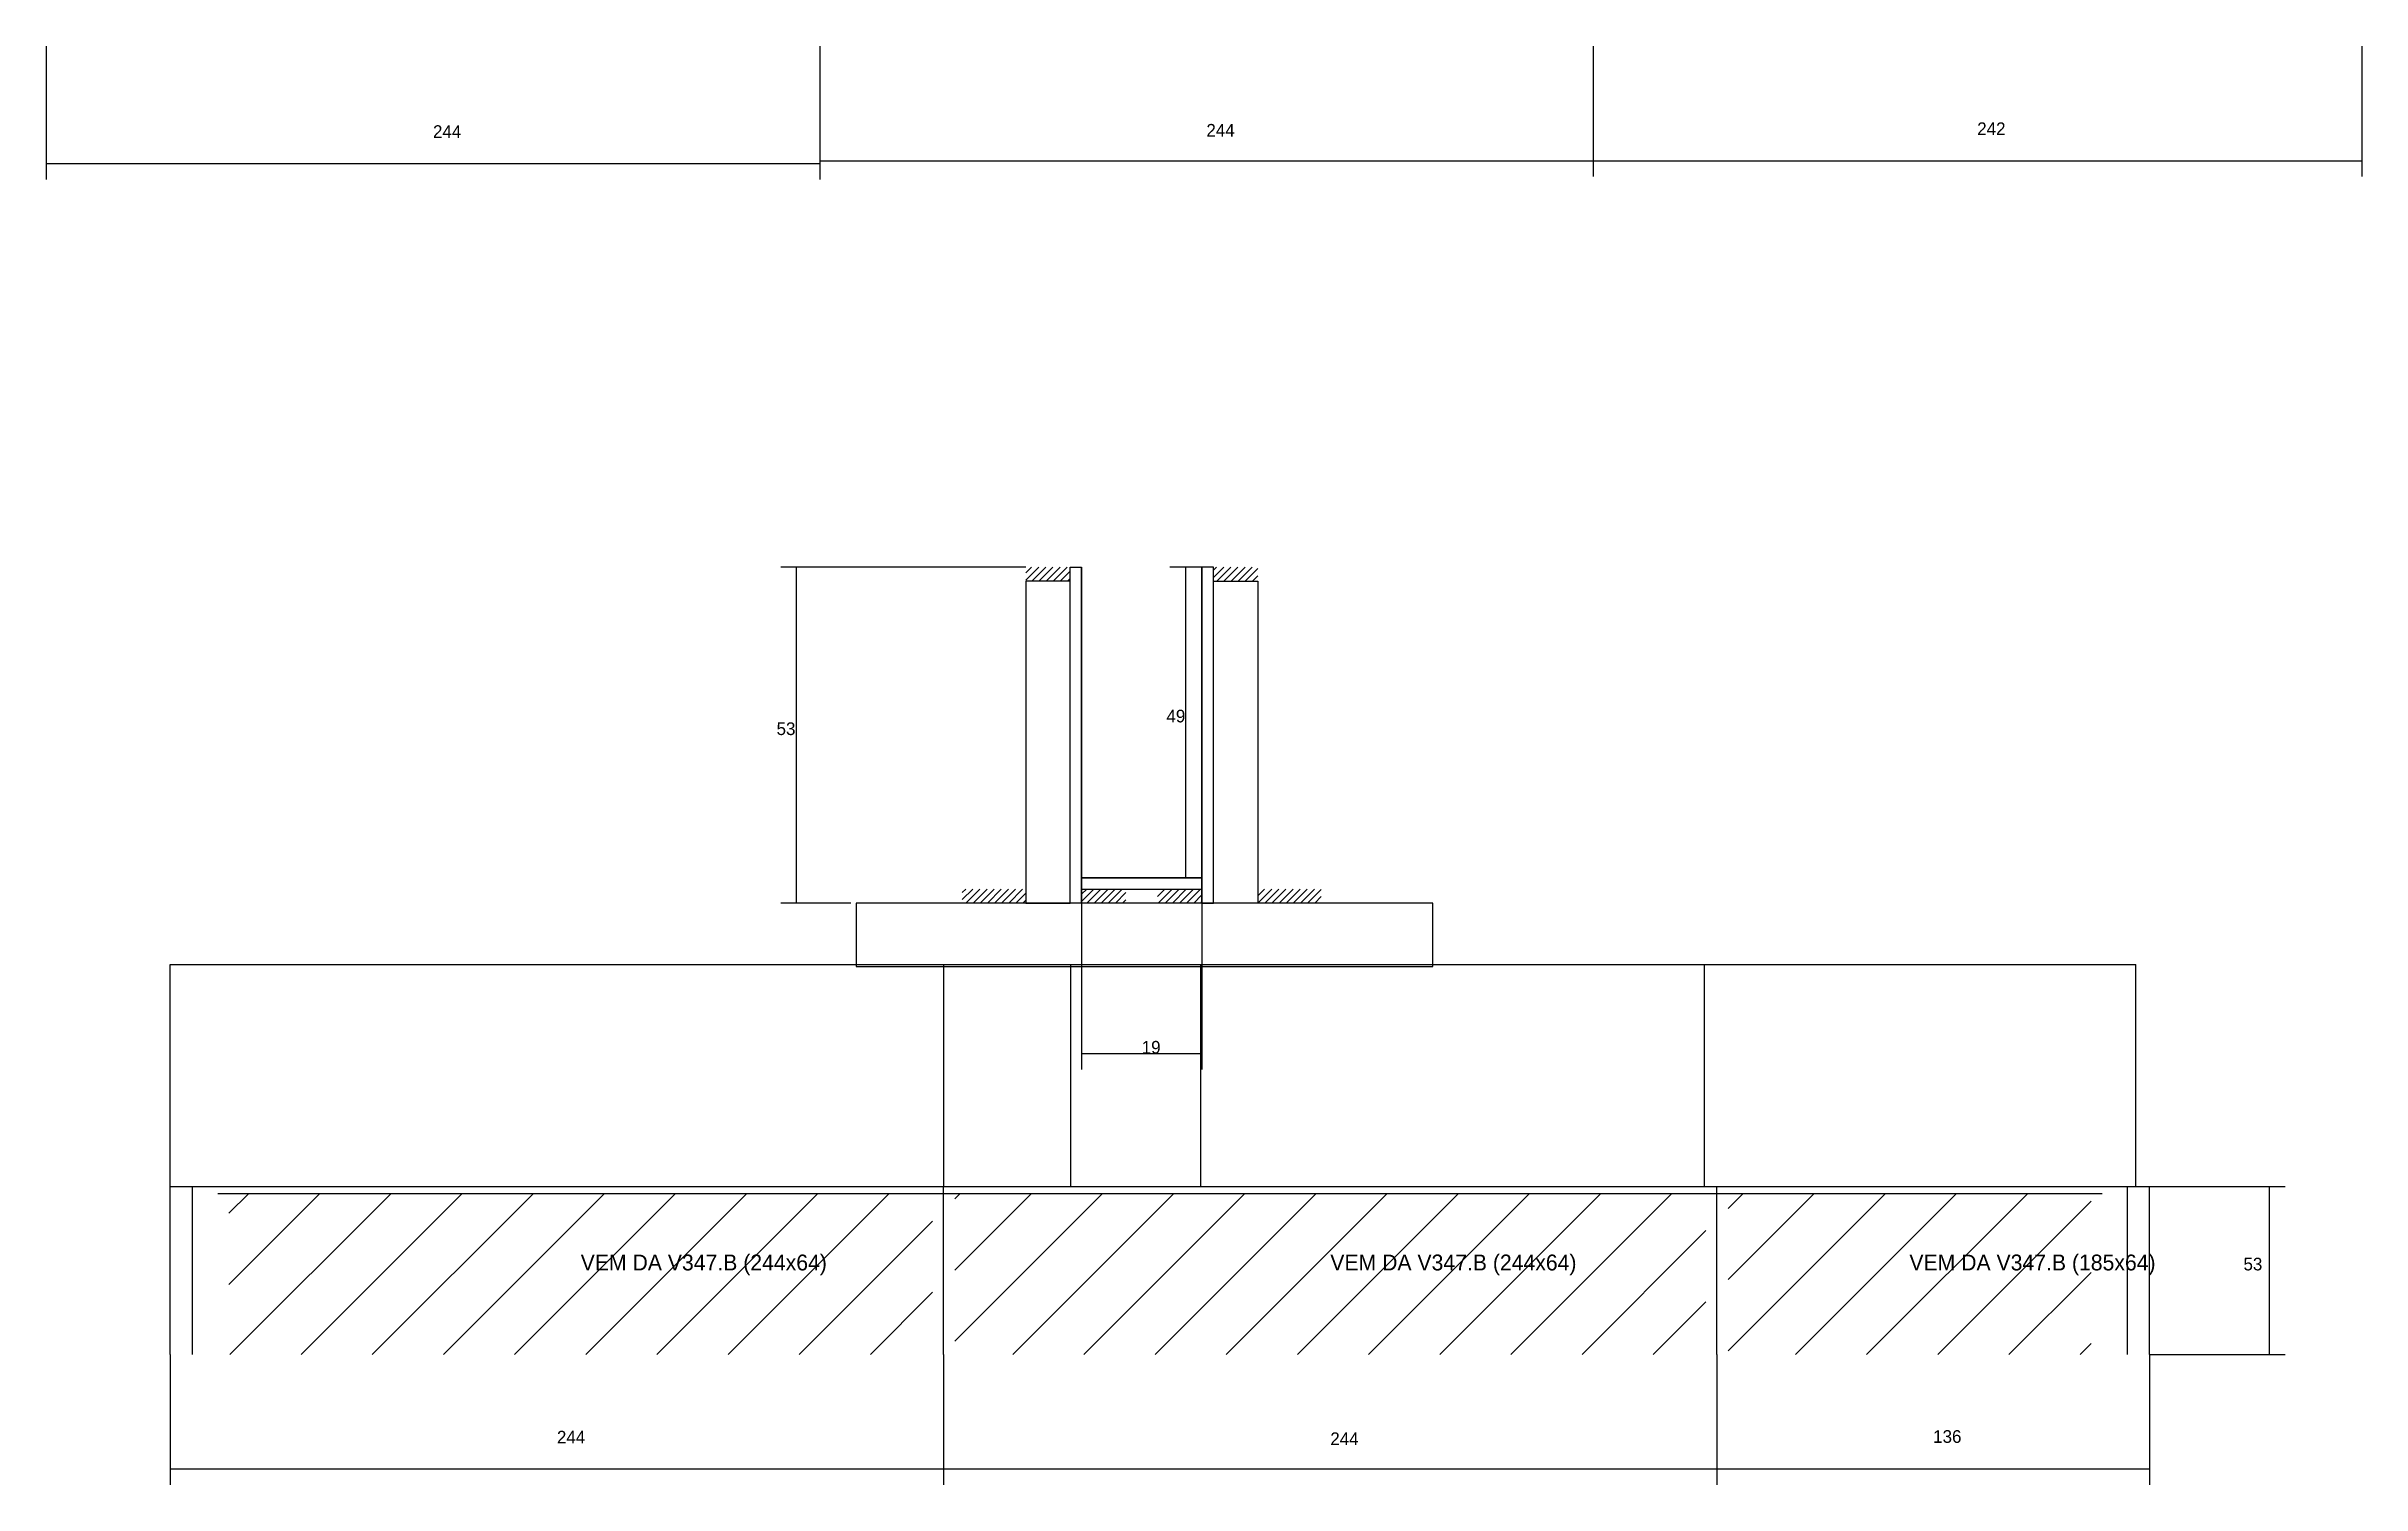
# Model space of a CAD drawing. Header units: metres. Extents: x -2848 to 22762, y -49062 to 1016.
# Drawn here: x 9254 to 9985, y -48741 to -48287 of the extents above; entities that cross this region are included whole.
import ezdxf

# ---------------------------------------------------------------- set-up
doc = ezdxf.new("R2010")
doc.units = ezdxf.units.M
for name, color, linetype in [('COTA', 4, 'Continuous'), ('Hachura', 253, 'Continuous'), ('Madeira', 126, 'Continuous'), ('Painéis', 200, 'Continuous'), ('SARR_2.2x10', 40, 'Continuous'), ('SARR_2.2x7', 40, 'Continuous'), ('SARR_3.5x7', 81, 'Continuous'), ('Texto Seção', 7, 'Continuous')]:
    doc.layers.add(name, color=color, linetype=linetype)

msp = doc.modelspace()

# ---------------------------------------------------------------- texts
at = {"layer": 'COTA'}
for s, p in [('244', (9376.4, -48316.3)), ('244', (9620.4, -48315.9)), ('242', (9863.6, -48315.4)), ('49', (9607.8, -48500.7)), ('53', (9484.8, -48504.7)), ('19', (9600, -48605.2)), ('53', (9947.6, -48673.6)), ('244', (9415.5, -48728.2)), ('136', (9849.7, -48728)), ('244', (9659.5, -48728.7))]:
    msp.add_text(s, height=4, dxfattribs=at).set_placement(p)
at = {"layer": 'Texto Seção'}
for s, p in [('VEM DA V347.B^J(244x64)', (9423, -48673.6)), ('VEM DA V347.B^J(244x64)', (9659.5, -48673.6)), ('VEM DA V347.B^J(185x64)', (9842.2, -48673.6))]:
    msp.add_text(s, height=5, dxfattribs=at).set_placement(p)

# ---------------------------------------------------------------- hatches: boundary and pattern name
at = {"layer": 'Hachura'}
h = msp.add_hatch(dxfattribs=at)
h.set_pattern_fill('ANSI31', scale=5)
h.paths.add_polyline_path([(9534, -48700.1), (9534, -48649.3), (9312, -48649.3), (9312, -48700.1)])
h = msp.add_hatch(dxfattribs=at)
h.set_pattern_fill('ANSI31', scale=5)
h.paths.add_polyline_path([(9778, -48700.1), (9778, -48649.3), (9541, -48649.3), (9541, -48700.1)])
h = msp.add_hatch(dxfattribs=at)
h.set_pattern_fill('ANSI31', scale=5)
h.paths.add_polyline_path([(9899.5, -48700.1), (9899.5, -48649.3), (9785, -48649.3), (9785, -48700.1)])
at = {"layer": 'SARR_2.2x10'}
h = msp.add_hatch(dxfattribs=at)
h.set_pattern_fill('ANSI31', scale=0.5)
h.paths.add_polyline_path([(9543.4, -48553.3), (9543.4, -48557.7), (9563.4, -48557.7), (9563.4, -48553.3)])
h = msp.add_hatch(dxfattribs=at)
h.set_pattern_fill('ANSI31', scale=0.5)
h.paths.add_polyline_path([(9636.6, -48553.3), (9636.6, -48557.7), (9656.6, -48557.7), (9656.6, -48553.3)])
at = {"layer": 'SARR_2.2x7'}
h = msp.add_hatch(dxfattribs=at)
h.set_pattern_fill('ANSI31', scale=0.5)
h.paths.add_polyline_path([(9577.4, -48451.7), (9577.4, -48456.1), (9563.4, -48456.1), (9563.4, -48451.7)])
h = msp.add_hatch(dxfattribs=at)
h.set_pattern_fill('ANSI31', scale=0.5)
h.paths.add_polyline_path([(9622.6, -48451.7), (9622.6, -48456.1), (9636.6, -48456.1), (9636.6, -48451.7)])
h = msp.add_hatch(dxfattribs=at)
h.set_pattern_fill('ANSI31', scale=0.5)
h.paths.add_polyline_path([(9595, -48557.7), (9595, -48553.3), (9595, -48553.3), (9581, -48553.3), (9581, -48553.3), (9581, -48557.7), (9581, -48557.7), (9595, -48557.7)])
h = msp.add_hatch(dxfattribs=at)
h.set_pattern_fill('ANSI31', scale=0.5)
h.paths.add_polyline_path([(9605, -48557.7), (9605, -48553.3), (9605, -48553.3), (9619, -48553.3), (9619, -48553.3), (9619, -48557.7), (9619, -48557.7), (9605, -48557.7)])

# ---------------------------------------------------------------- linework, layer by layer
at = {"layer": 'COTA'}
for p, q in [((9254.4, -48287.4), (9254.4, -48329.4)), ((9498.4, -48287.4), (9498.4, -48328.5)), ((9498.4, -48287.4), (9498.4, -48329.4)), ((9742.4, -48287.4), (9742.4, -48328.5)), ((9742.4, -48287.4), (9742.4, -48328.5)), ((9984.9, -48287.4), (9984.9, -48328.5)), ((9254.4, -48324.4), (9498.4, -48324.4)), ((9498.4, -48323.5), (9742.4, -48323.5)), ((9742.4, -48323.5), (9984.9, -48323.5)), ((9563.4, -48451.7), (9486.1, -48451.7)), ((9491.1, -48557.7), (9491.1, -48451.7)), ((9619, -48451.7), (9608.9, -48451.7)), ((9613.9, -48549.7), (9613.9, -48451.7)), ((9619, -48549.7), (9608.9, -48549.7)), ((9508.2, -48557.7), (9486.1, -48557.7)), ((9581, -48557.7), (9581, -48610.2)), ((9619, -48557.7), (9619, -48610.2)), ((9581, -48605.2), (9619, -48605.2)), ((9918, -48647.1), (9960.8, -48647.1)), ((9955.8, -48700.1), (9955.8, -48647.1)), ((9293.5, -48700.1), (9293.5, -48741.2)), ((9537.5, -48700.1), (9537.5, -48741.2)), ((9537.5, -48700.1), (9537.5, -48741.2)), ((9781.5, -48700.1), (9781.5, -48741.2)), ((9781.5, -48700.1), (9781.5, -48741.2)), ((9918, -48700.1), (9918, -48741.2)), ((9918, -48700.1), (9960.8, -48700.1)), ((9293.5, -48736.2), (9537.5, -48736.2)), ((9537.5, -48736.2), (9781.5, -48736.2)), ((9781.5, -48736.2), (9918, -48736.2))]:
    msp.add_line(p, q, dxfattribs=at)
at = {"layer": 'Madeira'}
msp.add_lwpolyline([(9509.9, -48577.7), (9691.8, -48577.7), (9691.8, -48557.7), (9509.9, -48557.7)], close=True, dxfattribs=at)
at = {"layer": 'Painéis'}
for p, q in [((9577.4, -48557.7), (9577.4, -48451.7)), ((9581, -48557.7), (9581, -48451.7)), ((9619, -48557.7), (9619, -48451.7)), ((9622.6, -48557.7), (9622.6, -48451.7)), ((9581, -48549.7), (9619, -48549.7)), ((9581, -48553.3), (9581, -48549.7)), ((9581, -48553.3), (9619, -48553.3)), ((9293.5, -48577.1), (9537.6, -48577.1)), ((9293.5, -48647.1), (9293.5, -48577.1)), ((9537.6, -48647.1), (9537.6, -48577.1)), ((9537.6, -48577.1), (9577.6, -48577.1)), ((9537.6, -48647.1), (9537.6, -48577.1)), ((9577.6, -48647.1), (9577.6, -48577.1)), ((9577.6, -48577.1), (9618.6, -48577.1)), ((9577.6, -48647.1), (9577.6, -48577.1)), ((9618.6, -48647.1), (9618.6, -48577.1)), ((9618.6, -48577.1), (9777.6, -48577.1)), ((9618.6, -48647.1), (9618.6, -48577.1)), ((9777.6, -48647.1), (9777.6, -48577.1)), ((9777.6, -48577.1), (9913.6, -48577.1)), ((9777.6, -48647.1), (9777.6, -48577.1)), ((9913.6, -48647.1), (9913.6, -48577.1)), ((9293.5, -48647.1), (9918, -48647.1)), ((9293.5, -48700.1), (9293.5, -48647.1)), ((9293.5, -48647.1), (9537.6, -48647.1)), ((9537.5, -48700.1), (9537.5, -48647.1)), ((9537.6, -48647.1), (9577.6, -48647.1)), ((9577.6, -48647.1), (9618.6, -48647.1)), ((9618.6, -48647.1), (9777.6, -48647.1)), ((9777.6, -48647.1), (9913.6, -48647.1)), ((9781.5, -48700.1), (9781.5, -48647.1)), ((9918, -48700.1), (9918, -48647.1))]:
    msp.add_line(p, q, dxfattribs=at)
for points in [[(9577.4, -48557.7), (9577.4, -48451.7), (9581, -48451.7), (9581, -48557.7)], [(9622.6, -48557.7), (9622.6, -48451.7), (9619, -48451.7), (9619, -48557.7)], [(9619, -48549.7), (9581, -48549.7), (9581, -48553.3), (9619, -48553.3)]]:
    msp.add_lwpolyline(points, close=True, dxfattribs=at)
at = {"layer": 'SARR_2.2x7'}
for p, q in [((9300.5, -48700.1), (9300.5, -48647.1)), ((9308.5, -48649.3), (9537.5, -48649.3)), ((9537.5, -48649.3), (9781.5, -48649.3)), ((9781.5, -48649.3), (9903, -48649.3)), ((9911, -48700.1), (9911, -48647.1))]:
    msp.add_line(p, q, dxfattribs=at)
at = {"layer": 'SARR_3.5x7'}
for points in [[(9577.4, -48456.1), (9563.4, -48456.1), (9563.4, -48557.7), (9577.4, -48557.7)], [(9622.6, -48456.1), (9636.6, -48456.1), (9636.6, -48557.7), (9622.6, -48557.7)]]:
    msp.add_lwpolyline(points, close=True, dxfattribs=at)

msp.set_redraw_order([(e.dxf.handle, doc.entitydb.next_handle()) for e in msp.query("TEXT MTEXT ATTDEF DIMENSION ARC_DIMENSION")])  # texts and dimensions are drawn at this point

doc.saveas('drawing.dxf')
